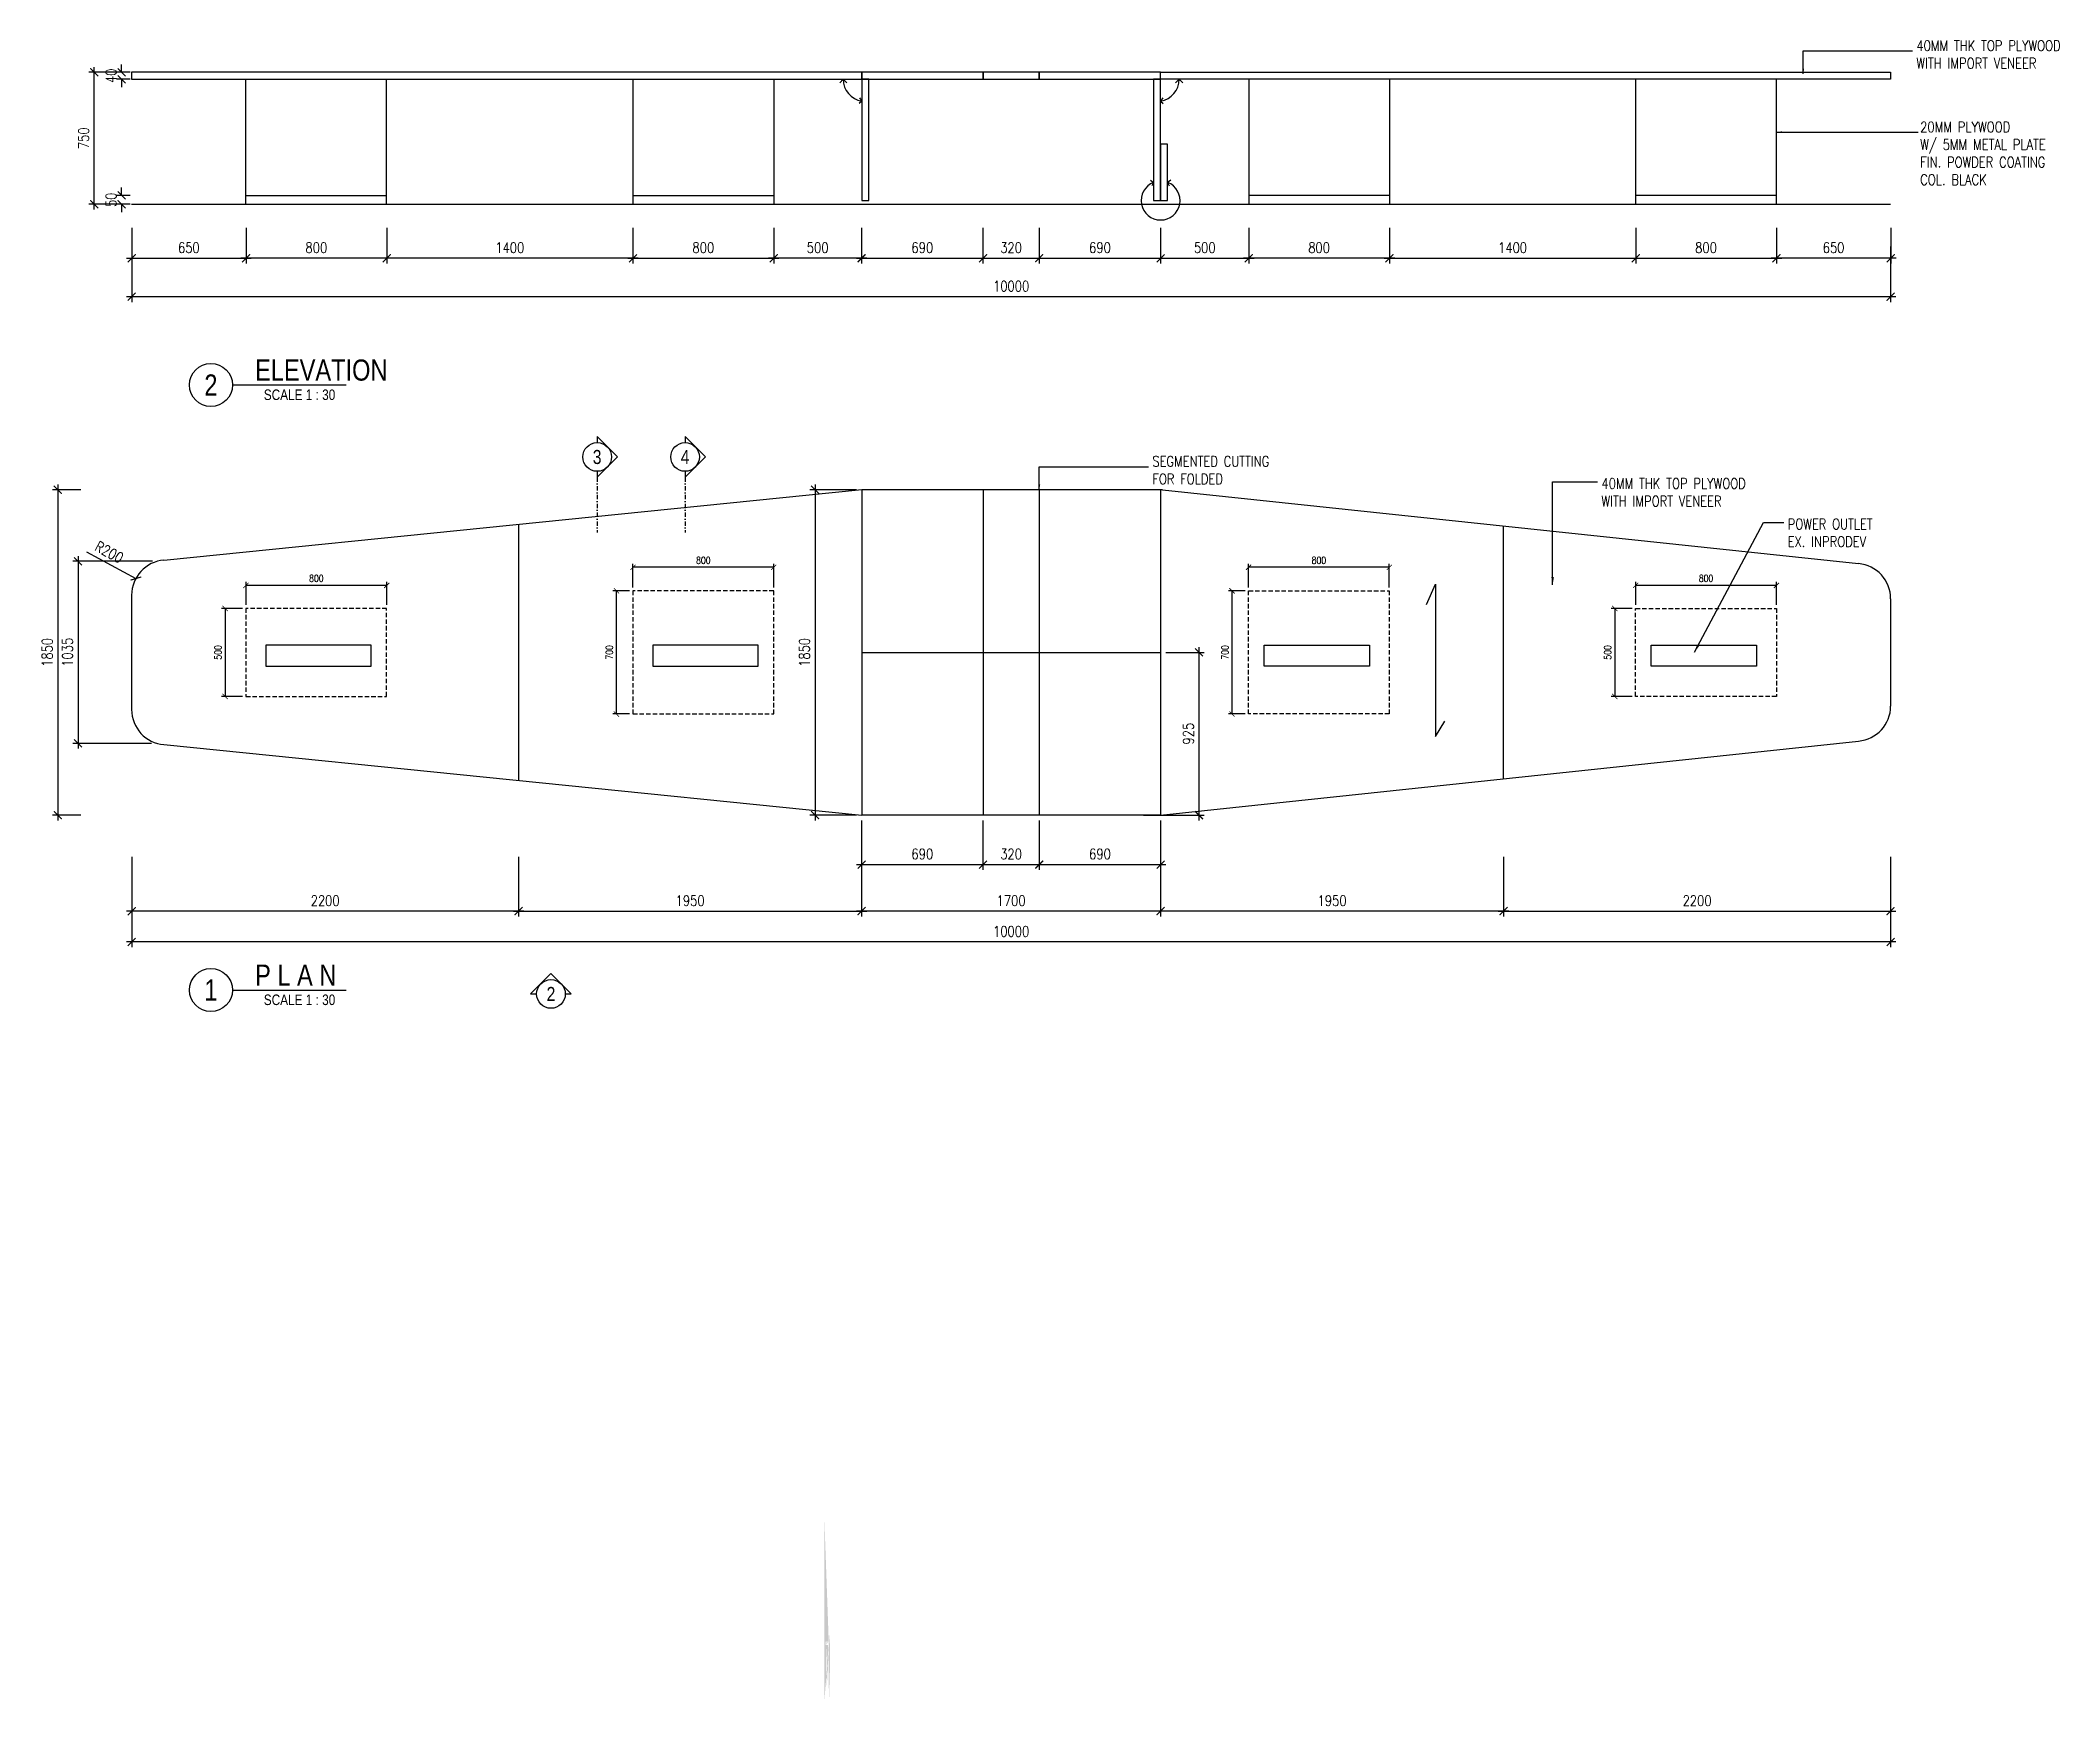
# Model space of a CAD drawing. Header units: millimetres. Extents: x 18011 to 451744, y -68201 to 295746.
# Drawn here: x 23347 to 34827, y 286132 to 295564 of the extents above; entities that cross this region are included whole.
import ezdxf
from ezdxf.enums import TextEntityAlignment as Align

# ---------------------------------------------------------------- set-up
doc = ezdxf.new("R2010")
doc.units = ezdxf.units.MM
doc.header["$LTSCALE"] = 100
doc.header["$MEASUREMENT"] = 0
doc.header["$PDMODE"] = 2
doc.header["$PDSIZE"] = -3
doc.linetypes.add('DASHDOT2', pattern=[0.5, 0.25, -0.125, 0, -0.125])
doc.linetypes.add('HIDDEN', pattern=[0.375, 0.25, -0.125])
doc.layers.get('0').update_dxf_attribs({"linetype": 'CONTINUOUS'})
doc.layers.get('DEFPOINTS').update_dxf_attribs({"linetype": 'CONTINUOUS'})
doc.layers.add('03AFP', color=3, linetype='CONTINUOUS')
doc.styles.add('DIM', font='ROMANS.shx', dxfattribs={"width": 0.8})
doc.styles.add('JDL', font='ARIALUNI.TTF', dxfattribs={"width": 0.8})
doc.dimstyles.new('dim 30', dxfattribs={"dimscale": 30, "dimtxt": 2, "dimasz": 1.5, "dimexe": 1, "dimexo": 1, "dimgap": 1, "dimtad": 1, "dimdec": 0, "dimzin": 0, "dimdsep": 46, "dimtxsty": 'DIM', "dimblk": 'ARCHTICK', "dimcen": 0, "dimdle": 1, "dimclrd": 9, "dimclre": 9, "dimclrt": 3, "dimadec": 0, "dimazin": 0, "dimtfac": 0.5, "dimtdec": 0, "dimtix": 1, "dimtofl": 0, "dimtmove": 2, "dimatfit": 3, "dimfxl": 0, "dimtolj": 1, "dimtzin": 0, "dimarcsym": 0})
doc.dimstyles.new('DIM-20', dxfattribs={"dimscale": 20, "dimtxt": 2, "dimasz": 1.5, "dimexe": 1, "dimexo": 1, "dimgap": 1, "dimtad": 1, "dimdec": 0, "dimdsep": 46, "dimtxsty": 'DIM', "dimblk": 'ARCHTICK', "dimcen": 0, "dimclrd": 9, "dimclre": 9, "dimclrt": 256, "dimadec": 0, "dimazin": 2, "dimtfac": 1, "dimtdec": 0, "dimtix": 1, "dimtmove": 2, "dimatfit": 3, "dimfxl": 0, "dimarcsym": 0})
doc.dimstyles.new('DIM20', dxfattribs={"dimscale": 20, "dimtxt": 2, "dimasz": 1.5, "dimexe": 1, "dimexo": 1, "dimgap": 1, "dimtad": 1, "dimdec": 0, "dimzin": 0, "dimdsep": 46, "dimtxsty": 'DIM', "dimblk1": 'ARCHTICK', "dimblk2": 'ARCHTICK', "dimsah": 1, "dimcen": 0.09, "dimdle": 1, "dimclrd": 9, "dimclre": 9, "dimclrt": 3, "dimadec": 0, "dimazin": 0, "dimtfac": 0.5, "dimtdec": 0, "dimtix": 1, "dimtmove": 2, "dimatfit": 3, "dimfxl": 0, "dimtolj": 1, "dimtzin": 0, "dimarcsym": 0})

msp = doc.modelspace()

# ---------------------------------------------------------------- texts
at = {"layer": '03AFP', "style": 'JDL', "width": 0.8}
for s, height, p in [('2', 120, (24316.5, 293605.3)), ('3', 80, (26512.4, 293196.2)), ('4', 80, (27012.4, 293196.2)), ('1', 120, (24316.5, 290165.7)), ('2', 80, (26249.8, 290143.5))]:
    msp.add_text(s, height=height, dxfattribs=at).set_placement(p, align=Align.MIDDLE_CENTER)
for s, height, p in [('ELEVATION', 120, (24567.6, 293630.3)), ('SCALE 1 : 30', 60, (24617.2, 293519.9)), ('P L A N', 120, (24567.6, 290190.7)), ('SCALE 1 : 30', 60, (24617.2, 290080.3))]:
    msp.add_text(s, height=height, dxfattribs=at).set_placement(p)
at = {"layer": '03AFP', "char_height": 60, "attachment_point": 1, "style": 'DIM'}
for s, insert, width in [('40MM THK TOP PLYWOOD\\PWITH IMPORT VENEER', (34012.5, 295564.3), 837.071), ('20MM PLYWOOD \\PW/ 5MM METAL PLATE \\PFIN. POWDER COATING \\PCOL. BLACK', (34034.5, 295102.1), 904.193), ('SEGMENTED CUTTING\\PFOR FOLDED ', (29669.1, 293201.1), 837.071), ('40MM THK TOP PLYWOOD\\PWITH IMPORT VENEER', (32222.1, 293075), 837.071), ('POWER OUTLET\\PEX. INPRODEV', (33281, 292844.5), 837.071)]:
    msp.add_mtext(s, dxfattribs=dict(at, insert=insert, width=width))

# ---------------------------------------------------------------- blocks, each defined once
blk = doc.blocks.new('_ARCHTICK')
at = {"color": 0, "linetype": 'ByBlock', "const_width": 0.15}
blk.add_lwpolyline([(-0.5, -0.5), (0.5, 0.5)], dxfattribs=at)
blk = doc.blocks.new('*D1295')
at = {"color": 9, "lineweight": -2}
for p, q in [((23561, 292633), (23561, 291538)), ((23984, 292603), (23531, 292603)), ((23979, 291568), (23531, 291568))]:
    blk.add_line(p, q, dxfattribs=at)
at = {"layer": 'DEFPOINTS', "color": 0}
for p in [(24014, 292603), (23561, 291568), (24009, 291568)]:
    blk.add_point(p, dxfattribs=at)
at = {"color": 9, "lineweight": -2, "xscale": 45, "yscale": 45, "zscale": 45}
for p, rotation in [((23561, 292603), 90), ((23561, 291568), 270)]:
    blk.add_blockref('_ARCHTICK', p, dxfattribs=dict(at, rotation=rotation))
at = {"color": 3, "insert": (23501, 292086), "char_height": 60, "attachment_point": 5, "rotation": 90, "style": 'DIM'}
blk.add_mtext('\\A1;1035', dxfattribs=at)
blk = doc.blocks.new('*D1296')
at = {"color": 9, "lineweight": -2}
for p, q in [((23577, 293010), (23416, 293010)), ((23446, 293040), (23446, 291130)), ((23577, 291160), (23416, 291160))]:
    blk.add_line(p, q, dxfattribs=at)
at = {"layer": 'DEFPOINTS', "color": 0}
for p in [(23607, 293010), (23446, 291160), (23607, 291160)]:
    blk.add_point(p, dxfattribs=at)
at = {"color": 9, "lineweight": -2, "xscale": 45, "yscale": 45, "zscale": 45}
for p, rotation in [((23446, 293010), 90), ((23446, 291160), 270)]:
    blk.add_blockref('_ARCHTICK', p, dxfattribs=dict(at, rotation=rotation))
at = {"color": 3, "insert": (23386, 292085), "char_height": 60, "attachment_point": 5, "rotation": 90, "style": 'DIM'}
blk.add_mtext('\\A1;1850', dxfattribs=at)
blk = doc.blocks.new('*D1297')
at = {"color": 9, "lineweight": -2}
blk.add_line((23609, 292657), (23890, 292505), dxfattribs=at)
at = {"layer": 'DEFPOINTS', "color": 0}
for p in [(23890, 292505), (24066, 292410)]:
    blk.add_point(p, dxfattribs=at)
at = {"color": 9, "lineweight": -2, "xscale": 45, "yscale": 45, "zscale": 45, "rotation": 331.6359715379449}
blk.add_blockref('_ARCHTICK', (23890, 292505), dxfattribs=at)
at = {"color": 3, "insert": (23738, 292655), "char_height": 60, "attachment_point": 5, "rotation": 331.636, "style": 'DIM'}
blk.add_mtext('\\A1;R200', dxfattribs=at)
blk = doc.blocks.new('*D1298')
at = {"color": 9, "lineweight": -2}
for p, q in [((28016, 290924), (28016, 290584)), ((29716, 290924), (29716, 290584)), ((29746, 290614), (27986, 290614))]:
    blk.add_line(p, q, dxfattribs=at)
at = {"layer": 'DEFPOINTS', "color": 0}
for p in [(28016, 290954), (29716, 290954), (28016, 290614)]:
    blk.add_point(p, dxfattribs=at)
at = {"color": 9, "lineweight": -2, "xscale": 45, "yscale": 45, "zscale": 45, "rotation": 180}
blk.add_blockref('_ARCHTICK', (28016, 290614), dxfattribs=at)
at = {"color": 9, "lineweight": -2, "xscale": 45, "yscale": 45, "zscale": 45}
blk.add_blockref('_ARCHTICK', (29716, 290614), dxfattribs=at)
at = {"color": 3, "insert": (28866, 290674), "char_height": 60, "attachment_point": 5, "style": 'DIM'}
blk.add_mtext('\\A1;1700', dxfattribs=at)
blk = doc.blocks.new('*D1299')
at = {"color": 9, "lineweight": -2}
for p, q in [((26066, 290923), (26066, 290584)), ((28016, 290924), (28016, 290584)), ((26036, 290614), (28046, 290614))]:
    blk.add_line(p, q, dxfattribs=at)
at = {"layer": 'DEFPOINTS', "color": 0}
for p in [(26066, 290953), (28016, 290954), (28016, 290614)]:
    blk.add_point(p, dxfattribs=at)
at = {"color": 9, "lineweight": -2, "xscale": 45, "yscale": 45, "zscale": 45, "rotation": 180}
blk.add_blockref('_ARCHTICK', (26066, 290614), dxfattribs=at)
at = {"color": 9, "lineweight": -2, "xscale": 45, "yscale": 45, "zscale": 45}
blk.add_blockref('_ARCHTICK', (28016, 290614), dxfattribs=at)
at = {"color": 3, "insert": (27041, 290674), "char_height": 60, "attachment_point": 5, "style": 'DIM'}
blk.add_mtext('\\A1;1950', dxfattribs=at)
blk = doc.blocks.new('*D1300')
at = {"color": 9, "lineweight": -2}
for p, q in [((23866, 290923), (23866, 290584)), ((26066, 290923), (26066, 290584)), ((26096, 290614), (23836, 290614))]:
    blk.add_line(p, q, dxfattribs=at)
at = {"layer": 'DEFPOINTS', "color": 0}
for p in [(23866, 290953), (26066, 290953), (23866, 290614)]:
    blk.add_point(p, dxfattribs=at)
at = {"color": 9, "lineweight": -2, "xscale": 45, "yscale": 45, "zscale": 45, "rotation": 180}
blk.add_blockref('_ARCHTICK', (23866, 290614), dxfattribs=at)
at = {"color": 9, "lineweight": -2, "xscale": 45, "yscale": 45, "zscale": 45}
blk.add_blockref('_ARCHTICK', (26066, 290614), dxfattribs=at)
at = {"color": 3, "insert": (24966, 290674), "char_height": 60, "attachment_point": 5, "style": 'DIM'}
blk.add_mtext('\\A1;2200', dxfattribs=at)
blk = doc.blocks.new('*D1301')
at = {"color": 9, "lineweight": -2}
for p, q in [((29716, 290924), (29716, 290584)), ((31666, 290923), (31666, 290584)), ((31696, 290614), (29686, 290614))]:
    blk.add_line(p, q, dxfattribs=at)
at = {"layer": 'DEFPOINTS', "color": 0}
for p in [(29716, 290954), (31666, 290953), (29716, 290614)]:
    blk.add_point(p, dxfattribs=at)
at = {"color": 9, "lineweight": -2, "xscale": 45, "yscale": 45, "zscale": 45, "rotation": 180}
blk.add_blockref('_ARCHTICK', (29716, 290614), dxfattribs=at)
at = {"color": 9, "lineweight": -2, "xscale": 45, "yscale": 45, "zscale": 45}
blk.add_blockref('_ARCHTICK', (31666, 290614), dxfattribs=at)
at = {"color": 3, "insert": (30691, 290674), "char_height": 60, "attachment_point": 5, "style": 'DIM'}
blk.add_mtext('\\A1;1950', dxfattribs=at)
blk = doc.blocks.new('*D1302')
at = {"color": 9, "lineweight": -2}
for p, q in [((31666, 290923), (31666, 290584)), ((33866, 290923), (33866, 290584)), ((31636, 290614), (33896, 290614))]:
    blk.add_line(p, q, dxfattribs=at)
at = {"layer": 'DEFPOINTS', "color": 0}
for p in [(31666, 290953), (33866, 290953), (33866, 290614)]:
    blk.add_point(p, dxfattribs=at)
at = {"color": 9, "lineweight": -2, "xscale": 45, "yscale": 45, "zscale": 45, "rotation": 180}
blk.add_blockref('_ARCHTICK', (31666, 290614), dxfattribs=at)
at = {"color": 9, "lineweight": -2, "xscale": 45, "yscale": 45, "zscale": 45}
blk.add_blockref('_ARCHTICK', (33866, 290614), dxfattribs=at)
at = {"color": 3, "insert": (32766, 290674), "char_height": 60, "attachment_point": 5, "style": 'DIM'}
blk.add_mtext('\\A1;2200', dxfattribs=at)
blk = doc.blocks.new('*D1303')
at = {"color": 9, "lineweight": -2}
for p, q in [((23866, 290724), (23866, 290409)), ((33866, 290724), (33866, 290409)), ((33896, 290439), (23836, 290439))]:
    blk.add_line(p, q, dxfattribs=at)
at = {"layer": 'DEFPOINTS', "color": 0}
for p in [(23866, 290754), (33866, 290754), (23866, 290439)]:
    blk.add_point(p, dxfattribs=at)
at = {"color": 9, "lineweight": -2, "xscale": 45, "yscale": 45, "zscale": 45, "rotation": 180}
blk.add_blockref('_ARCHTICK', (23866, 290439), dxfattribs=at)
at = {"color": 9, "lineweight": -2, "xscale": 45, "yscale": 45, "zscale": 45}
blk.add_blockref('_ARCHTICK', (33866, 290439), dxfattribs=at)
at = {"color": 3, "insert": (28866, 290499), "char_height": 60, "attachment_point": 5, "style": 'DIM'}
blk.add_mtext('\\A1;10000', dxfattribs=at)
blk = doc.blocks.new('*D1304')
at = {"layer": '03AFP', "color": 9, "lineweight": -2}
for p, q in [((28016, 291130), (28016, 290849)), ((28706, 291130), (28706, 290849)), ((27986, 290879), (28736, 290879))]:
    blk.add_line(p, q, dxfattribs=at)
at = {"layer": 'DEFPOINTS', "color": 0}
for p in [(28016, 291160), (28706, 291160), (28706, 290879)]:
    blk.add_point(p, dxfattribs=at)
at = {"layer": '03AFP', "color": 9, "lineweight": -2, "xscale": 45, "yscale": 45, "zscale": 45, "rotation": 180}
blk.add_blockref('_ARCHTICK', (28016, 290879), dxfattribs=at)
at = {"layer": '03AFP', "color": 9, "lineweight": -2, "xscale": 45, "yscale": 45, "zscale": 45}
blk.add_blockref('_ARCHTICK', (28706, 290879), dxfattribs=at)
at = {"layer": '03AFP', "color": 3, "insert": (28361, 290939), "char_height": 60, "attachment_point": 5, "style": 'DIM'}
blk.add_mtext('\\A1;690', dxfattribs=at)
blk = doc.blocks.new('*D1305')
at = {"layer": '03AFP', "color": 9, "lineweight": -2}
for p, q in [((27986, 293010), (27721, 293010)), ((27751, 293040), (27751, 291130)), ((27986, 291160), (27721, 291160))]:
    blk.add_line(p, q, dxfattribs=at)
at = {"layer": 'DEFPOINTS', "color": 0}
for p in [(28016, 293010), (27751, 291160), (28016, 291160)]:
    blk.add_point(p, dxfattribs=at)
at = {"layer": '03AFP', "color": 9, "lineweight": -2, "xscale": 45, "yscale": 45, "zscale": 45}
for p, rotation in [((27751, 293010), 90), ((27751, 291160), 270)]:
    blk.add_blockref('_ARCHTICK', p, dxfattribs=dict(at, rotation=rotation))
at = {"layer": '03AFP', "color": 3, "insert": (27691, 292085), "char_height": 60, "attachment_point": 5, "rotation": 90, "style": 'DIM'}
blk.add_mtext('\\A1;1850', dxfattribs=at)
blk = doc.blocks.new('*D1306')
at = {"layer": '03AFP', "color": 9, "lineweight": -2}
for p, q in [((28706, 291130), (28706, 290849)), ((29026, 291130), (29026, 290849)), ((28676, 290879), (29056, 290879))]:
    blk.add_line(p, q, dxfattribs=at)
at = {"layer": 'DEFPOINTS', "color": 0}
for p in [(28706, 291160), (29026, 291160), (29026, 290879)]:
    blk.add_point(p, dxfattribs=at)
at = {"layer": '03AFP', "color": 9, "lineweight": -2, "xscale": 45, "yscale": 45, "zscale": 45, "rotation": 180}
blk.add_blockref('_ARCHTICK', (28706, 290879), dxfattribs=at)
at = {"layer": '03AFP', "color": 9, "lineweight": -2, "xscale": 45, "yscale": 45, "zscale": 45}
blk.add_blockref('_ARCHTICK', (29026, 290879), dxfattribs=at)
at = {"layer": '03AFP', "color": 3, "insert": (28866, 290939), "char_height": 60, "attachment_point": 5, "style": 'DIM'}
blk.add_mtext('\\A1;320', dxfattribs=at)
blk = doc.blocks.new('*D1307')
at = {"layer": '03AFP', "color": 9, "lineweight": -2}
for p, q in [((29026, 291130), (29026, 290849)), ((29716, 291130), (29716, 290849)), ((28996, 290879), (29746, 290879))]:
    blk.add_line(p, q, dxfattribs=at)
at = {"layer": 'DEFPOINTS', "color": 0}
for p in [(29026, 291160), (29716, 291160), (29716, 290879)]:
    blk.add_point(p, dxfattribs=at)
at = {"layer": '03AFP', "color": 9, "lineweight": -2, "xscale": 45, "yscale": 45, "zscale": 45, "rotation": 180}
blk.add_blockref('_ARCHTICK', (29026, 290879), dxfattribs=at)
at = {"layer": '03AFP', "color": 9, "lineweight": -2, "xscale": 45, "yscale": 45, "zscale": 45}
blk.add_blockref('_ARCHTICK', (29716, 290879), dxfattribs=at)
at = {"layer": '03AFP', "color": 3, "insert": (29371, 290939), "char_height": 60, "attachment_point": 5, "style": 'DIM'}
blk.add_mtext('\\A1;690', dxfattribs=at)
blk = doc.blocks.new('*D1308')
at = {"layer": '03AFP', "color": 9, "lineweight": -2}
for p, q in [((29746, 292085), (29964, 292085)), ((29934, 292115), (29934, 291130)), ((29618, 291160), (29964, 291160))]:
    blk.add_line(p, q, dxfattribs=at)
at = {"layer": 'DEFPOINTS', "color": 0}
for p in [(29716, 292085), (29588, 291160), (29934, 291160)]:
    blk.add_point(p, dxfattribs=at)
at = {"layer": '03AFP', "color": 9, "lineweight": -2, "xscale": 45, "yscale": 45, "zscale": 45}
for p, rotation in [((29934, 292085), 90), ((29934, 291160), 270)]:
    blk.add_blockref('_ARCHTICK', p, dxfattribs=dict(at, rotation=rotation))
at = {"layer": '03AFP', "color": 3, "insert": (29874, 291623), "char_height": 60, "attachment_point": 5, "rotation": 90, "style": 'DIM'}
blk.add_mtext('\\A1;925', dxfattribs=at)
blk = doc.blocks.new('*D1309')
at = {"layer": '03AFP', "color": 9, "lineweight": -2}
for p, q in [((23653, 294603), (23653, 295413)), ((23836, 295383), (23623, 295383)), ((23836, 294633), (23623, 294633))]:
    blk.add_line(p, q, dxfattribs=at)
at = {"layer": 'DEFPOINTS', "color": 0}
for p in [(23653, 295383), (23866, 295383), (23866, 294633)]:
    blk.add_point(p, dxfattribs=at)
at = {"layer": '03AFP', "color": 9, "lineweight": -2, "xscale": 45, "yscale": 45, "zscale": 45}
for p, rotation in [((23653, 295383), 90), ((23653, 294633), 270)]:
    blk.add_blockref('_ARCHTICK', p, dxfattribs=dict(at, rotation=rotation))
at = {"layer": '03AFP', "color": 3, "insert": (23593, 295008), "char_height": 60, "attachment_point": 5, "rotation": 90, "style": 'DIM'}
blk.add_mtext('\\A1;750', dxfattribs=at)
blk = doc.blocks.new('*D1310')
at = {"layer": '03AFP', "color": 9, "lineweight": -2}
for p, q in [((23809, 295383), (23809, 295428)), ((23857, 295383), (23779, 295383)), ((23857, 295343), (23779, 295343)), ((23809, 295343), (23809, 295298))]:
    blk.add_line(p, q, dxfattribs=at)
at = {"layer": 'DEFPOINTS', "color": 0}
for p in [(23809, 295383), (23887, 295383), (23887, 295343)]:
    blk.add_point(p, dxfattribs=at)
at = {"layer": '03AFP', "color": 9, "lineweight": -2, "xscale": 45, "yscale": 45, "zscale": 45}
for p, rotation in [((23809, 295383), 270), ((23809, 295343), 90)]:
    blk.add_blockref('_ARCHTICK', p, dxfattribs=dict(at, rotation=rotation))
at = {"layer": '03AFP', "color": 3, "insert": (23749, 295363), "char_height": 60, "attachment_point": 5, "rotation": 90, "style": 'DIM'}
blk.add_mtext('\\A1;40', dxfattribs=at)
blk = doc.blocks.new('*D1311')
at = {"layer": '03AFP', "color": 9, "lineweight": -2}
for p, q in [((23809, 294683), (23809, 294728)), ((23857, 294683), (23779, 294683)), ((23857, 294633), (23779, 294633)), ((23809, 294633), (23809, 294588))]:
    blk.add_line(p, q, dxfattribs=at)
at = {"layer": 'DEFPOINTS', "color": 0}
for p in [(23809, 294633), (23887, 294683), (23887, 294633)]:
    blk.add_point(p, dxfattribs=at)
at = {"layer": '03AFP', "color": 9, "lineweight": -2, "xscale": 45, "yscale": 45, "zscale": 45}
for p, rotation in [((23809, 294683), 270), ((23809, 294633), 90)]:
    blk.add_blockref('_ARCHTICK', p, dxfattribs=dict(at, rotation=rotation))
at = {"layer": '03AFP', "color": 3, "insert": (23749, 294658), "char_height": 60, "attachment_point": 5, "rotation": 90, "style": 'DIM'}
blk.add_mtext('\\A1;50', dxfattribs=at)
blk = doc.blocks.new('*D1312')
at = {"layer": '03AFP', "color": 9, "lineweight": -2}
for p, q in [((23866, 294498), (23866, 294296)), ((24516, 294498), (24516, 294296)), ((23836, 294326), (24546, 294326))]:
    blk.add_line(p, q, dxfattribs=at)
at = {"layer": 'DEFPOINTS', "color": 0}
for p in [(23866, 294528), (24516, 294528), (24516, 294326)]:
    blk.add_point(p, dxfattribs=at)
at = {"layer": '03AFP', "color": 9, "lineweight": -2, "xscale": 45, "yscale": 45, "zscale": 45, "rotation": 180}
blk.add_blockref('_ARCHTICK', (23866, 294326), dxfattribs=at)
at = {"layer": '03AFP', "color": 9, "lineweight": -2, "xscale": 45, "yscale": 45, "zscale": 45}
blk.add_blockref('_ARCHTICK', (24516, 294326), dxfattribs=at)
at = {"layer": '03AFP', "color": 3, "insert": (24191, 294386), "char_height": 60, "attachment_point": 5, "style": 'DIM'}
blk.add_mtext('\\A1;650', dxfattribs=at)
blk = doc.blocks.new('*D1313')
at = {"layer": '03AFP', "color": 9, "lineweight": -2}
for p, q in [((24516, 294498), (24516, 294296)), ((25316, 294498), (25316, 294296)), ((25346, 294326), (24486, 294326))]:
    blk.add_line(p, q, dxfattribs=at)
at = {"layer": 'DEFPOINTS', "color": 0}
for p in [(24516, 294528), (25316, 294528), (24516, 294326)]:
    blk.add_point(p, dxfattribs=at)
at = {"layer": '03AFP', "color": 9, "lineweight": -2, "xscale": 45, "yscale": 45, "zscale": 45, "rotation": 180}
blk.add_blockref('_ARCHTICK', (24516, 294326), dxfattribs=at)
at = {"layer": '03AFP', "color": 9, "lineweight": -2, "xscale": 45, "yscale": 45, "zscale": 45}
blk.add_blockref('_ARCHTICK', (25316, 294326), dxfattribs=at)
at = {"layer": '03AFP', "color": 3, "insert": (24916, 294386), "char_height": 60, "attachment_point": 5, "style": 'DIM'}
blk.add_mtext('\\A1;800', dxfattribs=at)
blk = doc.blocks.new('*D1314')
at = {"layer": '03AFP', "color": 9, "lineweight": -2}
for p, q in [((25316, 294498), (25316, 294296)), ((26716, 294498), (26716, 294296)), ((26746, 294326), (25286, 294326))]:
    blk.add_line(p, q, dxfattribs=at)
at = {"layer": 'DEFPOINTS', "color": 0}
for p in [(25316, 294528), (26716, 294528), (25316, 294326)]:
    blk.add_point(p, dxfattribs=at)
at = {"layer": '03AFP', "color": 9, "lineweight": -2, "xscale": 45, "yscale": 45, "zscale": 45, "rotation": 180}
blk.add_blockref('_ARCHTICK', (25316, 294326), dxfattribs=at)
at = {"layer": '03AFP', "color": 9, "lineweight": -2, "xscale": 45, "yscale": 45, "zscale": 45}
blk.add_blockref('_ARCHTICK', (26716, 294326), dxfattribs=at)
at = {"layer": '03AFP', "color": 3, "insert": (26016, 294386), "char_height": 60, "attachment_point": 5, "style": 'DIM'}
blk.add_mtext('\\A1;1400', dxfattribs=at)
blk = doc.blocks.new('*D1315')
at = {"layer": '03AFP', "color": 9, "lineweight": -2}
for p, q in [((26716, 294498), (26716, 294296)), ((27516, 294498), (27516, 294296)), ((26686, 294326), (27546, 294326))]:
    blk.add_line(p, q, dxfattribs=at)
at = {"layer": 'DEFPOINTS', "color": 0}
for p in [(26716, 294528), (27516, 294528), (27516, 294326)]:
    blk.add_point(p, dxfattribs=at)
at = {"layer": '03AFP', "color": 9, "lineweight": -2, "xscale": 45, "yscale": 45, "zscale": 45, "rotation": 180}
blk.add_blockref('_ARCHTICK', (26716, 294326), dxfattribs=at)
at = {"layer": '03AFP', "color": 9, "lineweight": -2, "xscale": 45, "yscale": 45, "zscale": 45}
blk.add_blockref('_ARCHTICK', (27516, 294326), dxfattribs=at)
at = {"layer": '03AFP', "color": 3, "insert": (27116, 294386), "char_height": 60, "attachment_point": 5, "style": 'DIM'}
blk.add_mtext('\\A1;800', dxfattribs=at)
blk = doc.blocks.new('*D1316')
at = {"layer": '03AFP', "color": 9, "lineweight": -2}
for p, q in [((27516, 294498), (27516, 294296)), ((28016, 294498), (28016, 294296)), ((28046, 294326), (27486, 294326))]:
    blk.add_line(p, q, dxfattribs=at)
at = {"layer": 'DEFPOINTS', "color": 0}
for p in [(27516, 294528), (28016, 294528), (27516, 294326)]:
    blk.add_point(p, dxfattribs=at)
at = {"layer": '03AFP', "color": 9, "lineweight": -2, "xscale": 45, "yscale": 45, "zscale": 45, "rotation": 180}
blk.add_blockref('_ARCHTICK', (27516, 294326), dxfattribs=at)
at = {"layer": '03AFP', "color": 9, "lineweight": -2, "xscale": 45, "yscale": 45, "zscale": 45}
blk.add_blockref('_ARCHTICK', (28016, 294326), dxfattribs=at)
at = {"layer": '03AFP', "color": 3, "insert": (27766, 294386), "char_height": 60, "attachment_point": 5, "style": 'DIM'}
blk.add_mtext('\\A1;500', dxfattribs=at)
blk = doc.blocks.new('*D1317')
at = {"layer": '03AFP', "color": 9, "lineweight": -2}
for p, q in [((28016, 294498), (28016, 294296)), ((28706, 294498), (28706, 294296)), ((27986, 294326), (28736, 294326))]:
    blk.add_line(p, q, dxfattribs=at)
at = {"layer": 'DEFPOINTS', "color": 0}
for p in [(28016, 294528), (28706, 294528), (28706, 294326)]:
    blk.add_point(p, dxfattribs=at)
at = {"layer": '03AFP', "color": 9, "lineweight": -2, "xscale": 45, "yscale": 45, "zscale": 45, "rotation": 180}
blk.add_blockref('_ARCHTICK', (28016, 294326), dxfattribs=at)
at = {"layer": '03AFP', "color": 9, "lineweight": -2, "xscale": 45, "yscale": 45, "zscale": 45}
blk.add_blockref('_ARCHTICK', (28706, 294326), dxfattribs=at)
at = {"layer": '03AFP', "color": 3, "insert": (28361, 294386), "char_height": 60, "attachment_point": 5, "style": 'DIM'}
blk.add_mtext('\\A1;690', dxfattribs=at)
blk = doc.blocks.new('*D1318')
at = {"layer": '03AFP', "color": 9, "lineweight": -2}
for p, q in [((28706, 294498), (28706, 294296)), ((29026, 294498), (29026, 294296)), ((28676, 294326), (29056, 294326))]:
    blk.add_line(p, q, dxfattribs=at)
at = {"layer": 'DEFPOINTS', "color": 0}
for p in [(28706, 294528), (29026, 294528), (29026, 294326)]:
    blk.add_point(p, dxfattribs=at)
at = {"layer": '03AFP', "color": 9, "lineweight": -2, "xscale": 45, "yscale": 45, "zscale": 45, "rotation": 180}
blk.add_blockref('_ARCHTICK', (28706, 294326), dxfattribs=at)
at = {"layer": '03AFP', "color": 9, "lineweight": -2, "xscale": 45, "yscale": 45, "zscale": 45}
blk.add_blockref('_ARCHTICK', (29026, 294326), dxfattribs=at)
at = {"layer": '03AFP', "color": 3, "insert": (28866, 294386), "char_height": 60, "attachment_point": 5, "style": 'DIM'}
blk.add_mtext('\\A1;320', dxfattribs=at)
blk = doc.blocks.new('*D1319')
at = {"layer": '03AFP', "color": 9, "lineweight": -2}
for p, q in [((29026, 294498), (29026, 294296)), ((29716, 294498), (29716, 294296)), ((28996, 294326), (29746, 294326))]:
    blk.add_line(p, q, dxfattribs=at)
at = {"layer": 'DEFPOINTS', "color": 0}
for p in [(29026, 294528), (29716, 294528), (29716, 294326)]:
    blk.add_point(p, dxfattribs=at)
at = {"layer": '03AFP', "color": 9, "lineweight": -2, "xscale": 45, "yscale": 45, "zscale": 45, "rotation": 180}
blk.add_blockref('_ARCHTICK', (29026, 294326), dxfattribs=at)
at = {"layer": '03AFP', "color": 9, "lineweight": -2, "xscale": 45, "yscale": 45, "zscale": 45}
blk.add_blockref('_ARCHTICK', (29716, 294326), dxfattribs=at)
at = {"layer": '03AFP', "color": 3, "insert": (29371, 294386), "char_height": 60, "attachment_point": 5, "style": 'DIM'}
blk.add_mtext('\\A1;690', dxfattribs=at)
blk = doc.blocks.new('*D1322')
at = {"layer": '03AFP', "color": 9, "lineweight": -2}
for p, q in [((33217, 294498), (33217, 294296)), ((33867, 294498), (33867, 294296)), ((33897, 294326), (33187, 294326))]:
    blk.add_line(p, q, dxfattribs=at)
at = {"layer": 'DEFPOINTS', "color": 0}
for p in [(33217, 294528), (33867, 294528), (33217, 294326)]:
    blk.add_point(p, dxfattribs=at)
at = {"layer": '03AFP', "color": 9, "lineweight": -2, "xscale": 45, "yscale": 45, "zscale": 45, "rotation": 180}
blk.add_blockref('_ARCHTICK', (33217, 294326), dxfattribs=at)
at = {"layer": '03AFP', "color": 9, "lineweight": -2, "xscale": 45, "yscale": 45, "zscale": 45}
blk.add_blockref('_ARCHTICK', (33867, 294326), dxfattribs=at)
at = {"layer": '03AFP', "color": 3, "insert": (33542, 294386), "char_height": 60, "attachment_point": 5, "style": 'DIM'}
blk.add_mtext('\\A1;650', dxfattribs=at)
blk = doc.blocks.new('*D1323')
at = {"layer": '03AFP', "color": 9, "lineweight": -2}
for p, q in [((32417, 294498), (32417, 294296)), ((33217, 294498), (33217, 294296)), ((32387, 294326), (33247, 294326))]:
    blk.add_line(p, q, dxfattribs=at)
at = {"layer": 'DEFPOINTS', "color": 0}
for p in [(32417, 294528), (33217, 294528), (33217, 294326)]:
    blk.add_point(p, dxfattribs=at)
at = {"layer": '03AFP', "color": 9, "lineweight": -2, "xscale": 45, "yscale": 45, "zscale": 45, "rotation": 180}
blk.add_blockref('_ARCHTICK', (32417, 294326), dxfattribs=at)
at = {"layer": '03AFP', "color": 9, "lineweight": -2, "xscale": 45, "yscale": 45, "zscale": 45}
blk.add_blockref('_ARCHTICK', (33217, 294326), dxfattribs=at)
at = {"layer": '03AFP', "color": 3, "insert": (32817, 294386), "char_height": 60, "attachment_point": 5, "style": 'DIM'}
blk.add_mtext('\\A1;800', dxfattribs=at)
blk = doc.blocks.new('*D1324')
at = {"layer": '03AFP', "color": 9, "lineweight": -2}
for p, q in [((31017, 294498), (31017, 294296)), ((32417, 294498), (32417, 294296)), ((30987, 294326), (32447, 294326))]:
    blk.add_line(p, q, dxfattribs=at)
at = {"layer": 'DEFPOINTS', "color": 0}
for p in [(31017, 294528), (32417, 294528), (32417, 294326)]:
    blk.add_point(p, dxfattribs=at)
at = {"layer": '03AFP', "color": 9, "lineweight": -2, "xscale": 45, "yscale": 45, "zscale": 45, "rotation": 180}
blk.add_blockref('_ARCHTICK', (31017, 294326), dxfattribs=at)
at = {"layer": '03AFP', "color": 9, "lineweight": -2, "xscale": 45, "yscale": 45, "zscale": 45}
blk.add_blockref('_ARCHTICK', (32417, 294326), dxfattribs=at)
at = {"layer": '03AFP', "color": 3, "insert": (31717, 294386), "char_height": 60, "attachment_point": 5, "style": 'DIM'}
blk.add_mtext('\\A1;1400', dxfattribs=at)
blk = doc.blocks.new('*D1320')
at = {"layer": '03AFP', "color": 9, "lineweight": -2}
for p, q in [((30217, 294498), (30217, 294296)), ((31017, 294498), (31017, 294296)), ((31047, 294326), (30187, 294326))]:
    blk.add_line(p, q, dxfattribs=at)
at = {"layer": 'DEFPOINTS', "color": 0}
for p in [(30217, 294528), (31017, 294528), (30217, 294326)]:
    blk.add_point(p, dxfattribs=at)
at = {"layer": '03AFP', "color": 9, "lineweight": -2, "xscale": 45, "yscale": 45, "zscale": 45, "rotation": 180}
blk.add_blockref('_ARCHTICK', (30217, 294326), dxfattribs=at)
at = {"layer": '03AFP', "color": 9, "lineweight": -2, "xscale": 45, "yscale": 45, "zscale": 45}
blk.add_blockref('_ARCHTICK', (31017, 294326), dxfattribs=at)
at = {"layer": '03AFP', "color": 3, "insert": (30617, 294386), "char_height": 60, "attachment_point": 5, "style": 'DIM'}
blk.add_mtext('\\A1;800', dxfattribs=at)
blk = doc.blocks.new('*D1321')
at = {"layer": '03AFP', "color": 9, "lineweight": -2}
for p, q in [((29716, 294498), (29716, 294296)), ((30217, 294498), (30217, 294296)), ((29686, 294326), (30247, 294326))]:
    blk.add_line(p, q, dxfattribs=at)
at = {"layer": 'DEFPOINTS', "color": 0}
for p in [(29716, 294528), (30217, 294528), (30217, 294326)]:
    blk.add_point(p, dxfattribs=at)
at = {"layer": '03AFP', "color": 9, "lineweight": -2, "xscale": 45, "yscale": 45, "zscale": 45, "rotation": 180}
blk.add_blockref('_ARCHTICK', (29716, 294326), dxfattribs=at)
at = {"layer": '03AFP', "color": 9, "lineweight": -2, "xscale": 45, "yscale": 45, "zscale": 45}
blk.add_blockref('_ARCHTICK', (30217, 294326), dxfattribs=at)
at = {"layer": '03AFP', "color": 3, "insert": (29967, 294386), "char_height": 60, "attachment_point": 5, "style": 'DIM'}
blk.add_mtext('\\A1;500', dxfattribs=at)
blk = doc.blocks.new('*D1325')
at = {"color": 9, "lineweight": -2}
for p, q in [((23866, 294392), (23866, 294077)), ((33866, 294392), (33866, 294077)), ((33896, 294107), (23836, 294107))]:
    blk.add_line(p, q, dxfattribs=at)
at = {"layer": 'DEFPOINTS', "color": 0}
for p in [(23866, 294422), (33866, 294422), (23866, 294107)]:
    blk.add_point(p, dxfattribs=at)
at = {"color": 9, "lineweight": -2, "xscale": 45, "yscale": 45, "zscale": 45, "rotation": 180}
blk.add_blockref('_ARCHTICK', (23866, 294107), dxfattribs=at)
at = {"color": 9, "lineweight": -2, "xscale": 45, "yscale": 45, "zscale": 45}
blk.add_blockref('_ARCHTICK', (33866, 294107), dxfattribs=at)
at = {"color": 3, "insert": (28866, 294167), "char_height": 60, "attachment_point": 5, "style": 'DIM'}
blk.add_mtext('\\A1;10000', dxfattribs=at)
blk = doc.blocks.new('*D1341')
at = {"layer": '03AFP', "color": 9, "lineweight": -2}
for p, q in [((24516, 292355), (24516, 292486)), ((25316, 292466), (24516, 292466)), ((25316, 292355), (25316, 292486))]:
    blk.add_line(p, q, dxfattribs=at)
at = {"layer": 'DEFPOINTS', "color": 0}
for p in [(24516, 292466), (24516, 292335), (25316, 292335)]:
    blk.add_point(p, dxfattribs=at)
at = {"layer": '03AFP', "color": 9, "lineweight": -2, "xscale": 30, "yscale": 30, "zscale": 30, "rotation": 180}
blk.add_blockref('_ARCHTICK', (24516, 292466), dxfattribs=at)
at = {"layer": '03AFP', "color": 9, "lineweight": -2, "xscale": 30, "yscale": 30, "zscale": 30}
blk.add_blockref('_ARCHTICK', (25316, 292466), dxfattribs=at)
at = {"layer": '03AFP', "insert": (24916, 292506), "char_height": 40, "attachment_point": 5, "style": 'DIM'}
blk.add_mtext('800', dxfattribs=at)
blk = doc.blocks.new('*D1342')
at = {"layer": '03AFP', "color": 9, "lineweight": -2}
for p, q in [((24496, 292335), (24377, 292335)), ((24397, 292335), (24397, 291835)), ((24496, 291835), (24377, 291835))]:
    blk.add_line(p, q, dxfattribs=at)
at = {"layer": 'DEFPOINTS', "color": 0}
for p in [(24516, 292335), (24397, 291835), (24516, 291835)]:
    blk.add_point(p, dxfattribs=at)
at = {"layer": '03AFP', "color": 9, "lineweight": -2, "xscale": 30, "yscale": 30, "zscale": 30}
for p, rotation in [((24397, 292335), 90), ((24397, 291835), 270)]:
    blk.add_blockref('_ARCHTICK', p, dxfattribs=dict(at, rotation=rotation))
at = {"layer": '03AFP', "insert": (24357, 292085), "char_height": 40, "attachment_point": 5, "rotation": 90, "style": 'DIM'}
blk.add_mtext('500', dxfattribs=at)
blk = doc.blocks.new('*D1343')
at = {"layer": '03AFP', "color": 9, "lineweight": -2}
for p, q in [((26716, 292455), (26716, 292589)), ((27516, 292569), (26716, 292569)), ((27516, 292455), (27516, 292589))]:
    blk.add_line(p, q, dxfattribs=at)
at = {"layer": 'DEFPOINTS', "color": 0}
for p in [(26716, 292569), (26716, 292435), (27516, 292435)]:
    blk.add_point(p, dxfattribs=at)
at = {"layer": '03AFP', "color": 9, "lineweight": -2, "xscale": 30, "yscale": 30, "zscale": 30, "rotation": 180}
blk.add_blockref('_ARCHTICK', (26716, 292569), dxfattribs=at)
at = {"layer": '03AFP', "color": 9, "lineweight": -2, "xscale": 30, "yscale": 30, "zscale": 30}
blk.add_blockref('_ARCHTICK', (27516, 292569), dxfattribs=at)
at = {"layer": '03AFP', "insert": (27116, 292609), "char_height": 40, "attachment_point": 5, "style": 'DIM'}
blk.add_mtext('800', dxfattribs=at)
blk = doc.blocks.new('*D1344')
at = {"layer": '03AFP', "color": 9, "lineweight": -2}
for p, q in [((26696, 292435), (26602, 292435)), ((26622, 291735), (26622, 292435)), ((26696, 291735), (26602, 291735))]:
    blk.add_line(p, q, dxfattribs=at)
at = {"layer": 'DEFPOINTS', "color": 0}
for p in [(26622, 292435), (26716, 292435), (26716, 291735)]:
    blk.add_point(p, dxfattribs=at)
at = {"layer": '03AFP', "color": 9, "lineweight": -2, "xscale": 30, "yscale": 30, "zscale": 30}
for p, rotation in [((26622, 292435), 90), ((26622, 291735), 270)]:
    blk.add_blockref('_ARCHTICK', p, dxfattribs=dict(at, rotation=rotation))
at = {"layer": '03AFP', "insert": (26582, 292085), "char_height": 40, "attachment_point": 5, "rotation": 90, "style": 'DIM'}
blk.add_mtext('700', dxfattribs=at)
blk = doc.blocks.new('*D1345')
at = {"layer": '03AFP', "color": 9, "lineweight": -2}
for p, q in [((30216, 292455), (30216, 292589)), ((31016, 292569), (30216, 292569)), ((31016, 292455), (31016, 292589))]:
    blk.add_line(p, q, dxfattribs=at)
at = {"layer": 'DEFPOINTS', "color": 0}
for p in [(30216, 292569), (30216, 292435), (31016, 292435)]:
    blk.add_point(p, dxfattribs=at)
at = {"layer": '03AFP', "color": 9, "lineweight": -2, "xscale": 30, "yscale": 30, "zscale": 30, "rotation": 180}
blk.add_blockref('_ARCHTICK', (30216, 292569), dxfattribs=at)
at = {"layer": '03AFP', "color": 9, "lineweight": -2, "xscale": 30, "yscale": 30, "zscale": 30}
blk.add_blockref('_ARCHTICK', (31016, 292569), dxfattribs=at)
at = {"layer": '03AFP', "insert": (30616, 292609), "char_height": 40, "attachment_point": 5, "style": 'DIM'}
blk.add_mtext('800', dxfattribs=at)
blk = doc.blocks.new('*D1346')
at = {"layer": '03AFP', "color": 9, "lineweight": -2}
for p, q in [((30196, 292435), (30102, 292435)), ((30122, 291735), (30122, 292435)), ((30196, 291735), (30102, 291735))]:
    blk.add_line(p, q, dxfattribs=at)
at = {"layer": 'DEFPOINTS', "color": 0}
for p in [(30122, 292435), (30216, 292435), (30216, 291735)]:
    blk.add_point(p, dxfattribs=at)
at = {"layer": '03AFP', "color": 9, "lineweight": -2, "xscale": 30, "yscale": 30, "zscale": 30}
for p, rotation in [((30122, 292435), 90), ((30122, 291735), 270)]:
    blk.add_blockref('_ARCHTICK', p, dxfattribs=dict(at, rotation=rotation))
at = {"layer": '03AFP', "insert": (30082, 292085), "char_height": 40, "attachment_point": 5, "rotation": 90, "style": 'DIM'}
blk.add_mtext('700', dxfattribs=at)
blk = doc.blocks.new('*D1347')
at = {"layer": '03AFP', "color": 9, "lineweight": -2}
for p, q in [((32417, 292355), (32417, 292486)), ((33217, 292466), (32417, 292466)), ((33217, 292355), (33217, 292486))]:
    blk.add_line(p, q, dxfattribs=at)
at = {"layer": 'DEFPOINTS', "color": 0}
for p in [(32417, 292466), (32417, 292335), (33217, 292335)]:
    blk.add_point(p, dxfattribs=at)
at = {"layer": '03AFP', "color": 9, "lineweight": -2, "xscale": 30, "yscale": 30, "zscale": 30, "rotation": 180}
blk.add_blockref('_ARCHTICK', (32417, 292466), dxfattribs=at)
at = {"layer": '03AFP', "color": 9, "lineweight": -2, "xscale": 30, "yscale": 30, "zscale": 30}
blk.add_blockref('_ARCHTICK', (33217, 292466), dxfattribs=at)
at = {"layer": '03AFP', "insert": (32817, 292506), "char_height": 40, "attachment_point": 5, "style": 'DIM'}
blk.add_mtext('800', dxfattribs=at)
blk = doc.blocks.new('*D1348')
at = {"layer": '03AFP', "color": 9, "lineweight": -2}
for p, q in [((32397, 292335), (32278, 292335)), ((32298, 292335), (32298, 291835)), ((32397, 291835), (32278, 291835))]:
    blk.add_line(p, q, dxfattribs=at)
at = {"layer": 'DEFPOINTS', "color": 0}
for p in [(32417, 292335), (32298, 291835), (32417, 291835)]:
    blk.add_point(p, dxfattribs=at)
at = {"layer": '03AFP', "color": 9, "lineweight": -2, "xscale": 30, "yscale": 30, "zscale": 30}
for p, rotation in [((32298, 292335), 90), ((32298, 291835), 270)]:
    blk.add_blockref('_ARCHTICK', p, dxfattribs=dict(at, rotation=rotation))
at = {"layer": '03AFP', "insert": (32258, 292085), "char_height": 40, "attachment_point": 5, "rotation": 90, "style": 'DIM'}
blk.add_mtext('500', dxfattribs=at)

# ---------------------------------------------------------------- dimensions: what is measured, and where the dimension line sits
at = {"color": 253}
for base, p1, p2, picture, middle in [((23865.7, 294106.5), (33866.1, 294421.7), (23865.7, 294421.7), '*D1325', (28865.9, 294166.5)), ((23865.7, 290614.4), (26066, 290953.3), (23865.7, 290953.1), '*D1300', (24965.9, 290674.4)), ((28016.4198964, 290614.3575944), (29715.9198964, 290954.2803253), (28016.4198964, 290954.1308856), '*D1298', (28866.1698964, 290674.3575944)), ((29715.9, 290614.4), (31665.8, 290953.3), (29715.9, 290954.1), '*D1301', (30690.9, 290674.4)), ((23865.7, 290438.6), (33866.1, 290753.7), (23865.7, 290753.7), '*D1303', (28865.9, 290498.6))]:
    dim = msp.add_linear_dim(base=base, p1=p1, p2=p2, dimstyle='dim 30', dxfattribs=at)
    dim.commit()
    dim.dimension.update_dxf_attribs({"geometry": picture, "text_midpoint": middle})
for base, p1, p2, angle, picture, middle in [((23446.3, 291160.2), (23606.8, 293010.3), (23606.8, 291160.2), 90, '*D1296', (23386.3, 292085.3)), ((23560.9, 291568.4), (24013.9, 292603.5), (24009, 291568.4), 90, '*D1295', (23500.9, 292085.9)), ((28016.4, 290614.4), (26066, 290953.3), (28016.4, 290954.1), 180, '*D1299', (27041.2, 290674.4)), ((33866.1, 290614.4), (31665.8, 290953.3), (33866.1, 290953.1), 180, '*D1302', (32766, 290674.4))]:
    dim = msp.add_linear_dim(base=base, p1=p1, p2=p2, angle=angle, dimstyle='dim 30', dxfattribs=at)
    dim.commit()
    dim.dimension.update_dxf_attribs({"geometry": picture, "text_midpoint": middle})
dim = msp.add_radius_dim(center=(24065.7, 292410.3), mpoint=(23889.7, 292505.3), dimstyle='dim 30', dxfattribs=at)
dim.commit()
dim.dimension.update_dxf_attribs({"geometry": '*D1297', "text_midpoint": (23738.2, 292655.3)})
at = {"layer": '03AFP'}
for base, p1, p2, angle, picture, middle in [((23652.5, 295383.4), (23865.7, 294633.4), (23865.7, 295383.4), 90, '*D1309', (23592.5, 295008.4)), ((23808.8, 295383.4), (23886.6, 295343.4), (23886.6, 295383.4), 90, '*D1310', (23748.8, 295363.4)), ((23808.8, 294633.4), (23886.6, 294683.4), (23886.6, 294633.4), 270, '*D1311', (23748.8, 294658.4)), ((24515.7, 294325.7), (25315.7, 294527.6), (24515.7, 294527.6), 180, '*D1313', (24915.7, 294385.7)), ((25315.7, 294325.7), (26716, 294527.6), (25315.7, 294527.6), 180, '*D1314', (26015.9, 294385.7)), ((27516, 294325.7), (28016.4, 294527.6), (27516, 294527.6), 180, '*D1316', (27766.2, 294385.7)), ((30216.8, 294325.7), (29716.4, 294527.6), (30216.8, 294527.6), 0, '*D1321', (29966.6, 294385.7)), ((30216.8, 294325.7), (31016.8, 294527.6), (30216.8, 294527.6), 180, '*D1320', (30616.8, 294385.7)), ((32417.1, 294325.7), (31016.8, 294527.6), (32417.1, 294527.6), 0, '*D1324', (31717, 294385.7)), ((33217.1, 294325.7), (32417.1, 294527.6), (33217.1, 294527.6), 0, '*D1323', (32817.1, 294385.7)), ((33217.1, 294325.7), (33867.1, 294527.6), (33217.1, 294527.6), 180, '*D1322', (33542.1, 294385.7))]:
    dim = msp.add_linear_dim(base=base, p1=p1, p2=p2, angle=angle, dimstyle='dim 30', override={"dimfxl": 0}, dxfattribs=at)
    dim.commit()
    dim.dimension.update_dxf_attribs({"geometry": picture, "text_midpoint": middle})
for base, p1, p2, picture, middle in [((24515.7, 294325.7), (23865.7, 294527.6), (24515.7, 294527.6), '*D1312', (24190.7, 294385.7)), ((27516, 294325.7), (26716, 294527.6), (27516, 294527.6), '*D1315', (27116, 294385.7)), ((28706.4, 294325.7), (28016.4, 294527.6), (28706.4, 294527.6), '*D1317', (28361.4, 294385.7))]:
    dim = msp.add_linear_dim(base=base, p1=p1, p2=p2, dimstyle='dim 30', override={"dimfxl": 0}, dxfattribs=at)
    dim.commit()
    dim.dimension.update_dxf_attribs({"geometry": picture, "text_midpoint": middle})
for base, p1, p2, dimstyle, picture, middle in [((29026.4, 294325.7), (28706.4, 294527.6), (29026.4, 294527.6), 'dim 30', '*D1318', (28866.4, 294385.7)), ((29715.9198964, 294325.6683945), (29026.4198964, 294527.5511861), (29715.9198964, 294527.5511861), 'dim 30', '*D1319', (29371.1698964, 294385.6683945)), ((26716, 292568.7), (27516, 292435.3), (26716, 292435.3), 'DIM-20', '*D1343', (27116, 292608.7)), ((30216.3, 292568.7), (31016.3, 292435.3), (30216.3, 292435.3), 'DIM-20', '*D1345', (30616.3, 292608.7)), ((24515.7, 292465.6), (25315.7, 292335.3), (24515.7, 292335.3), 'DIM-20', '*D1341', (24915.7, 292505.6)), ((32416.6, 292465.6), (33216.6, 292335.3), (32416.6, 292335.3), 'DIM-20', '*D1347', (32816.6, 292505.6)), ((28706.4, 290879.2), (28016.4, 291160.3), (28706.4, 291160.3), 'dim 30', '*D1304', (28361.4, 290939.2)), ((29026.4, 290879.2), (28706.4, 291160.3), (29026.4, 291160.3), 'dim 30', '*D1306', (28866.4, 290939.2)), ((29715.9198964, 290879.2207879), (29026.4198964, 291160.349868), (29715.9198964, 291160.349868), 'dim 30', '*D1307', (29371.1698964, 290939.2207879))]:
    dim = msp.add_linear_dim(base=base, p1=p1, p2=p2, dimstyle=dimstyle, dxfattribs=at)
    dim.commit()
    dim.dimension.update_dxf_attribs({"geometry": picture, "text_midpoint": middle})
for base, p1, p2, dimstyle, picture, middle in [((27751.5, 291160.3), (28016.4, 293010.3), (28016.4, 291160.3), 'dim 30', '*D1305', (27691.5, 292085.3)), ((26621.5, 292435.3), (26716, 291735.3), (26716, 292435.3), 'DIM-20', '*D1344', (26581.5, 292085.3)), ((30121.8, 292435.3), (30216.3, 291735.3), (30216.3, 292435.3), 'DIM-20', '*D1346', (30081.8, 292085.3)), ((24397.3, 291835.3), (24515.7, 292335.3), (24515.7, 291835.3), 'DIM-20', '*D1342', (24357.3, 292085.3)), ((32298.2, 291835.3), (32416.6, 292335.3), (32416.6, 291835.3), 'DIM-20', '*D1348', (32258.2, 292085.3)), ((29933.7, 291160.3), (29715.9, 292085.3), (29587.7, 291160.3), 'dim 30', '*D1308', (29873.7, 291622.8))]:
    dim = msp.add_linear_dim(base=base, p1=p1, p2=p2, angle=90, dimstyle=dimstyle, dxfattribs=at)
    dim.commit()
    dim.dimension.update_dxf_attribs({"geometry": picture, "text_midpoint": middle})

# ---------------------------------------------------------------- hatches: boundary and pattern name
h = msp.add_hatch(color=253)
h.paths.add_polyline_path([(27837.7, 286494.4), (27883.7, 286494.4)], flags=0)
h.paths.add_polyline_path([(27883.7, 286530.4), (27883.7, 286494.4)], flags=0)
h.paths.add_polyline_path([(27883.7, 286530.4), (27837.7, 286530.4)], flags=0)
edge = h.paths.add_edge_path(flags=0)
edge.add_line((27807.7, 286504.4), (27807.7, 286520.4))
edge.add_line((27807.7, 286520.4), (27837.7, 286520.4))
edge.add_line((27837.7, 286520.4), (27837.7, 286530.4))
edge.add_line((27883.7, 286530.4), (27837.7, 286530.4))
edge.add_line((27883.7, 286494.4), (27883.7, 286530.4))
edge.add_line((27837.7, 286494.4), (27883.7, 286494.4))
edge.add_line((27837.7, 286504.4), (27837.7, 286494.4))
edge.add_line((27837.7, 286504.4), (27807.7, 286504.4))
edge = h.paths.add_edge_path(flags=0)
edge.add_line((27807.7, 286504.4), (27807.7, 286520.4))
edge.add_line((27807.7, 286504.4), (27837.7, 286504.4))
edge.add_line((27837.7, 286504.4), (27837.7, 286494.4))
edge.add_line((27883.7, 286494.4), (27837.7, 286494.4))
edge.add_line((27883.7, 286530.4), (27883.7, 286494.4))
edge.add_line((27837.7, 286530.4), (27883.7, 286530.4))
edge.add_line((27837.7, 286520.4), (27837.7, 286530.4))
edge.add_line((27807.7, 286520.4), (27837.7, 286520.4))
h.paths.add_polyline_path([(27835.7, 286492.4), (27885.7, 286492.4)], flags=17)
edge = h.paths.add_edge_path(flags=16)
edge.add_line((27805.7, 286502.4), (27805.7, 286522.4))
edge.add_line((27805.7, 286522.4), (27835.7, 286522.4))
edge.add_line((27835.7, 286522.4), (27835.7, 286532.4))
edge.add_line((27835.7, 286532.4), (27885.7, 286532.4))
edge.add_line((27885.7, 286532.4), (27885.7, 286492.4))
edge.add_line((27885.7, 286492.4), (27835.7, 286492.4))
edge.add_line((27835.7, 286502.4), (27835.7, 286492.4))
edge.add_line((27835.7, 286502.4), (27805.7, 286502.4))
h.paths.add_polyline_path([(27885.7, 286532.4), (27835.7, 286532.4)], flags=17)
h.paths.add_polyline_path([(27885.7, 286492.4), (27885.7, 286532.4)], flags=0)
edge = h.paths.add_edge_path()
edge.add_line((27805.7, 286502.4), (27805.7, 286522.4))
edge.add_line((27805.7, 286502.4), (27835.7, 286502.4))
edge.add_line((27835.7, 286502.4), (27835.7, 286492.4))
edge.add_line((27885.7, 286492.4), (27835.7, 286492.4))
edge.add_line((27885.7, 286532.4), (27885.7, 286492.4))
edge.add_line((27885.7, 286532.4), (27835.7, 286532.4))
edge.add_line((27835.7, 286522.4), (27835.7, 286532.4))
edge.add_line((27805.7, 286522.4), (27835.7, 286522.4))
h.paths.add_polyline_path([(27805.7, 286502.4), (27835.7, 286502.4)], flags=16)
edge = h.paths.add_edge_path()
edge.add_line((27804.7, 286131.9), (27804.7, 287147.3))
edge.add_line((27829.7, 286442.4), (27829.7, 286460.9))
edge.add_line((27829.7, 286460.9), (27811.7, 286460.9))
edge.add_line((27811.7, 286460.9), (27811.7, 286442.4))
edge.add_line((27826.7, 286457.9), (27814.7, 286457.9))
edge.add_line((27814.7, 286442.4), (27805.7, 286442.4))
edge.add_line((27835.7, 286442.4), (27826.7, 286442.4))
edge.add_line((27814.7, 286176.4), (27814.7, 286457.9))
edge.add_line((27826.7, 286176.4), (27826.7, 286457.9))
edge.add_line((27835.7, 286131.9), (27835.7, 286502.4))

# ---------------------------------------------------------------- linework, layer by layer
at = {"color": 5}
msp.add_line((23865.7, 294633.4), (33866.6, 294633.4), dxfattribs=at)
at = {"color": 253}
msp.add_line((31665.8, 291365.4), (31665.8, 292805.1), dxfattribs=at)
at = {"layer": '03AFP'}
for p, q in [((24515.7, 294633.4), (24515.7, 295343.4)), ((25315.7, 294633.4), (25315.7, 295343.4)), ((26716, 295343.4), (26716, 294633.4)), ((27516, 295343.4), (27516, 294633.4)), ((30216.8, 295343.4), (30216.8, 294633.4)), ((31016.8, 295343.4), (31016.8, 294633.4)), ((32417.1, 294633.4), (32417.1, 295343.4)), ((33217.1, 294633.4), (33217.1, 295343.4)), ((24515.7, 294683.4), (25315.7, 294683.4)), ((26716, 294683.4), (27516, 294683.4)), ((31016.8, 294683.4), (30216.8, 294683.4)), ((33217.1, 294683.4), (32417.1, 294683.4)), ((24438.9, 293605.3), (25085.7, 293605.3)), ((24049.6, 292609.7), (28016.4, 293010.3)), ((28016.4, 293010.3), (28016.4, 291160.3)), ((28016.4, 293010.3), (29715.9, 293010.3)), ((29715.9, 293010.2), (29715.9, 291160.3)), ((29726.1, 293009.1), (33683.5, 292589.6)), ((23865.7, 292410.3), (23865.7, 291760.2)), ((33866.6, 292390.4), (33866.6, 291780.2)), ((24049.6, 291560.8), (28016.4, 291160.3)), ((29715.9, 291160.3), (33683.5, 291580.9)), ((29715.9, 291160.3), (28016.4, 291160.3)), ((24438.9, 290165.7), (25085.7, 290165.7))]:
    msp.add_line(p, q, dxfattribs=at)
at = {"layer": '03AFP', "color": 5, "linetype": 'DASHDOT2'}
for p, q in [((26512.4, 293080.7), (26512.4, 292767.5)), ((27012.4, 293080.7), (27012.4, 292767.5))]:
    msp.add_line(p, q, dxfattribs=at)
at = {"layer": '03AFP', "color": 253}
for p, q in [((28706.4, 293010.3), (28706.4, 291160.2)), ((29026.4, 293010.2), (29026.4, 291160.3)), ((26066, 292810.5), (26066, 291360)), ((28016.4, 292085.3), (29715.9, 292085.3))]:
    msp.add_line(p, q, dxfattribs=at)
at = {"layer": '03AFP'}
for points in [[(23865.7, 295343.4), (28016.4, 295343.4), (28016.4, 295383.4), (23865.7, 295383.4)], [(28016.4, 295343.4), (28706.4, 295343.4), (28706.4, 295383.4), (28016.4, 295383.4)], [(28706.4, 295343.4), (29026.4, 295343.4), (29026.4, 295383.4), (28706.4, 295383.4)], [(29026.4, 295343.4), (29715.9, 295343.4), (29715.9, 295383.4), (29026.4, 295383.4)], [(33866.6, 295343.4), (29715.9, 295343.4), (29715.9, 295383.4), (33866.6, 295383.4)], [(24627.9, 292006.2), (25227.9, 292006.2), (25227.9, 292126.2), (24627.9, 292126.2)], [(26828.2, 292006.2), (27428.2, 292006.2), (27428.2, 292126.2), (26828.2, 292126.2)], [(30904.1, 292006.2), (30304.1, 292006.2), (30304.1, 292126.2), (30904.1, 292126.2)], [(33104.4, 292006.2), (32504.4, 292006.2), (32504.4, 292126.2), (33104.4, 292126.2)]]:
    msp.add_lwpolyline(points, close=True, dxfattribs=at)
for points in [[(27931.5, 295323.1), (27911.4, 295343.4), (27891.3, 295323.4)], [(29801.3, 295323.1), (29821.5, 295343.4), (29841.6, 295323.4)], [(28003.9, 295237), (28016.9, 295218.8), (28002.2, 295206.2)], [(29729, 295237), (29715.9, 295218.8), (29730.6, 295206.2)], [(29658.7, 294769.4), (29675.9, 294757), (29666.7, 294737.7)], [(29773.2, 294769.4), (29755.9, 294757), (29765.2, 294737.7)], [(26512.4, 293114.5), (26512.4, 293080.7), (26627.8, 293196.2), (26512.4, 293311.6), (26512.4, 293277.8)], [(27012.4, 293114.5), (27012.4, 293080.7), (27127.8, 293196.2), (27012.4, 293311.6), (27012.4, 293277.8)], [(31228, 292358.1), (31278.4, 292472.2), (31278.4, 291606.6), (31332.2, 291693.8)], [(26331.4, 290143.5), (26365.2, 290143.5), (26249.8, 290259), (26134.4, 290143.5), (26168.2, 290143.5)]]:
    msp.add_lwpolyline(points, dxfattribs=at)
at = {"layer": '03AFP', "color": 253}
for points in [[(28016.4, 295343.4), (28016.4, 294653.4), (28056.4, 294653.4), (28056.4, 295343.4)], [(29715.9, 294653.9), (29715.9, 295343.4), (29675.9, 295343.4), (29675.9, 294653.9)], [(29715.9, 294973.9), (29715.9, 294653.9), (29755.9, 294653.9), (29755.9, 294973.9)]]:
    msp.add_lwpolyline(points, close=True, dxfattribs=at)
at = {"layer": '03AFP', "color": 253, "linetype": 'HIDDEN'}
for points in [[(26716, 291735.3), (27516, 291735.3), (27516, 292435.3), (26716, 292435.3)], [(31016.3, 291735.3), (30216.3, 291735.3), (30216.3, 292435.3), (31016.3, 292435.3)], [(24515.7, 291835.3), (25315.7, 291835.3), (25315.7, 292335.3), (24515.7, 292335.3)], [(33216.6, 291835.3), (32416.6, 291835.3), (32416.6, 292335.3), (33216.6, 292335.3)]]:
    msp.add_lwpolyline(points, close=True, dxfattribs=at)
at = {"layer": '03AFP'}
for centre, radius in [((24316.5, 293605.3), 122.4), ((26512.4, 293196.2), 81.6), ((27012.4, 293196.2), 81.6), ((24316.5, 290165.7), 122.4), ((26249.8, 290143.5), 81.6)]:
    msp.add_circle(centre, radius, dxfattribs=at)
for centre, radius, start, end in [((28037.6, 295343.4), 126.3, 180, 260.56818), ((29695.2, 295343.4), 126.3, 279.43182, 0), ((29715.9, 294653.9), 110.6, 111.2052, 68.7948), ((29705, 292810.2), 200, 83.96299, 86.88219), ((24065.7, 292410.3), 200, 94.62487, 180), ((33666.6, 292390.4), 200, 0, 85.1674), ((24065.7, 291760.2), 200, 180, 265.37513), ((33666.6, 291780.2), 200, 274.8326, 0)]:
    msp.add_arc(centre, radius, start, end, dxfattribs=at)

msp.set_redraw_order([(e.dxf.handle, doc.entitydb.next_handle()) for e in msp.query("TEXT MTEXT ATTDEF DIMENSION ARC_DIMENSION")])  # texts and dimensions are drawn at this point

# ---------------------------------------------------------------- leaders
for points, override in [([(33369.8, 295373.4), (33369.8, 295504.3), (33990.4, 295504.3)], {"dimgap": 1, "dimtad": 0, "dimfxl": 0}), ([(33218.8, 295042.8), (34022.7, 295042.8)], {"dimtad": 0, "dimfxl": 0}), ([(29026.4, 293010.2), (29026.4, 293141), (29647, 293141)], {"dimgap": 1, "dimtad": 0, "dimfxl": 0})]:
    msp.add_leader(points, dimstyle='DIM20', override=override)
for points in [[(31944.7, 292469.3), (31944.7, 293054), (32200, 293054)], [(32751, 292086.1), (33144.3, 292823.4), (33259, 292823.4)]]:
    msp.add_leader(points, dimstyle='dim 30', override={"dimgap": 1, "dimtad": 0, "dimfxl": 0}, dxfattribs=at)

doc.saveas('drawing.dxf')
